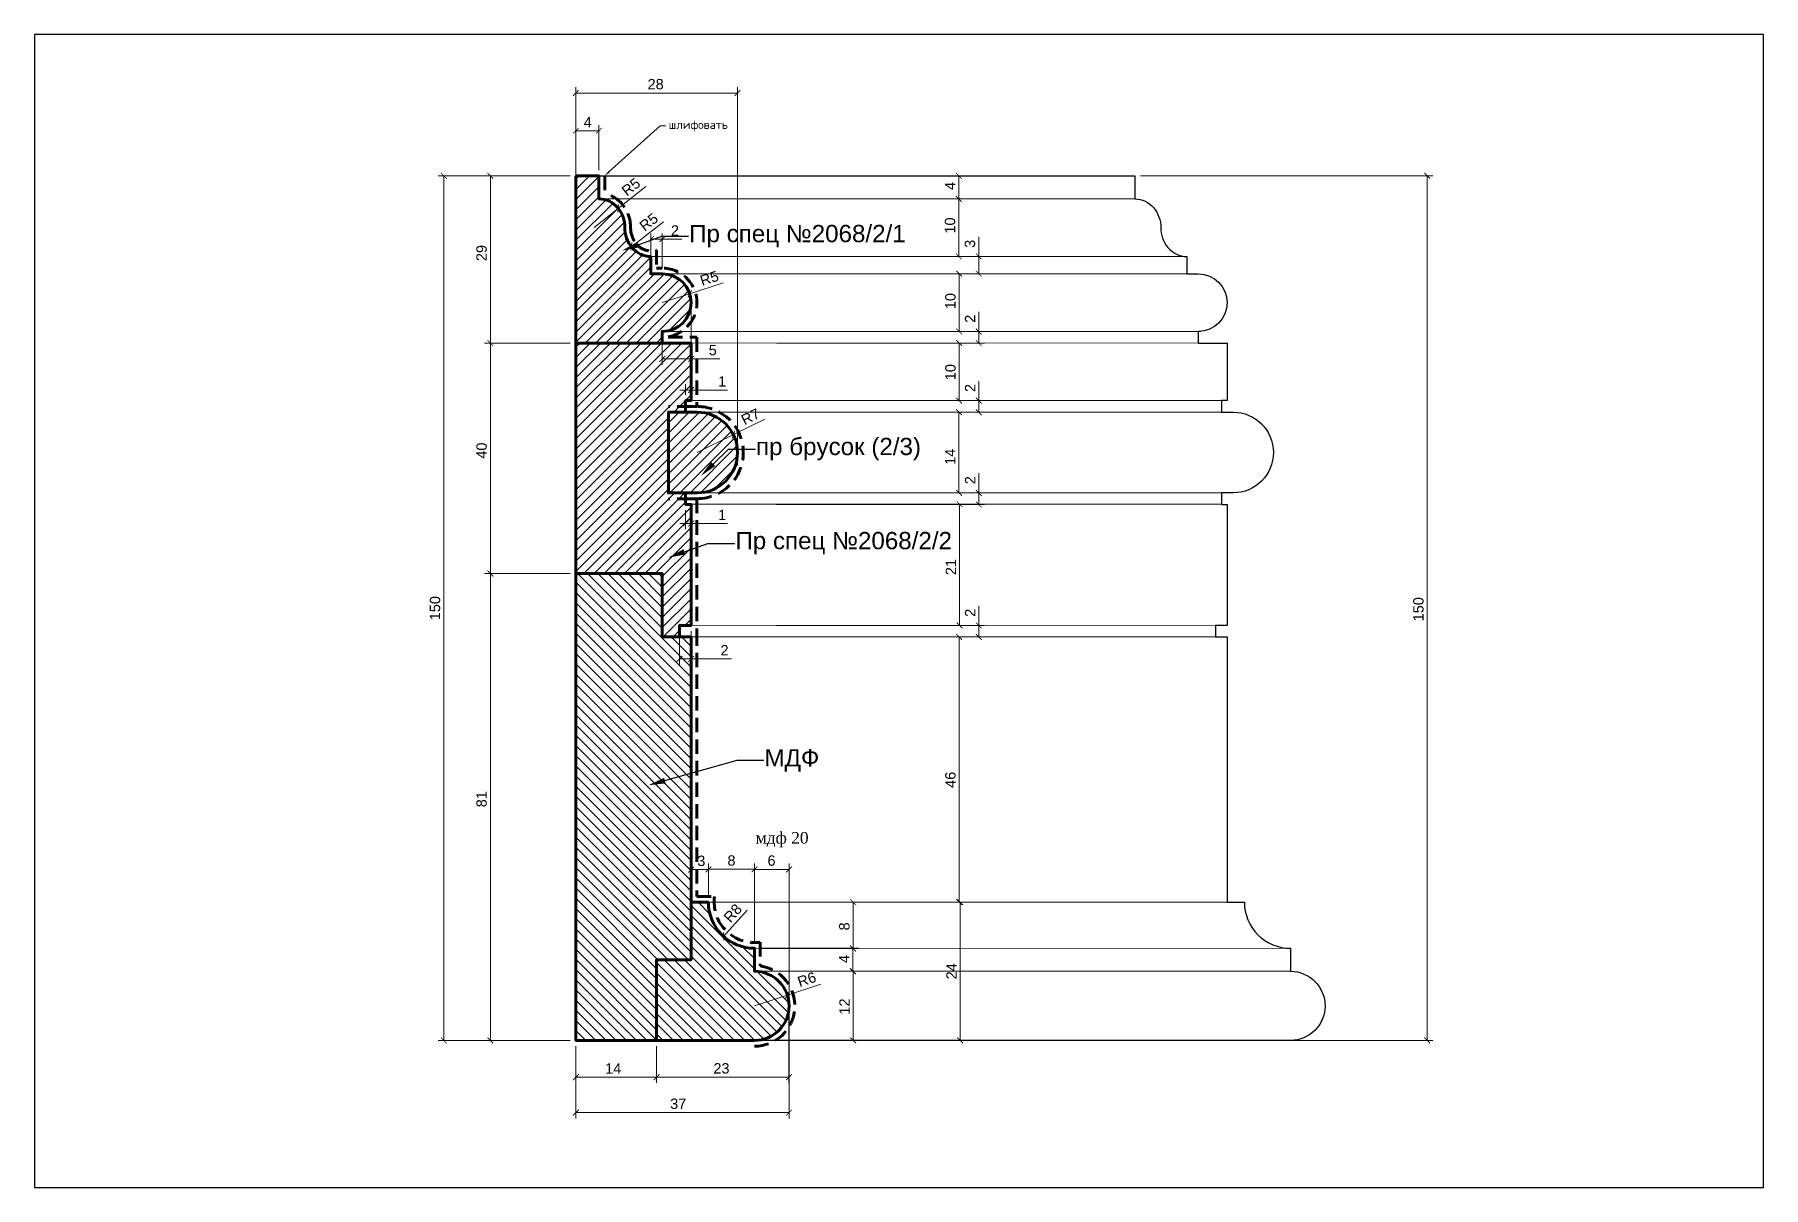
# Model space of a CAD drawing. Header units: inches. Extents: x 376 to 676, y 524 to 724.
import ezdxf
from ezdxf import colors
from ezdxf.entities.mleader import LeaderData, LeaderLine
from ezdxf.math import Vec2, Vec3

# ---------------------------------------------------------------- set-up
doc = ezdxf.new("R2010")
doc.units = ezdxf.units.IN
doc.header["$MEASUREMENT"] = 0
doc.linetypes.add('HIDDEN', pattern=[0.375, 0.25, -0.125])
doc.layers.add('Outside panel', color=7, linetype='Continuous', lineweight=18, true_color=0x7f5e57)
doc.layers.add('линия 50', color=1, linetype='Continuous', lineweight=140)
doc.layers.add('служебный слой РАЗМЕРЫ', color=7, linetype='Continuous', lineweight=9)
doc.layers.add('размеры в модели', color=7, linetype='Continuous')
doc.styles.add('ELECT', font='times.ttf')
doc.styles.get("Standard").update_dxf_attribs({"font": 'arial.ttf'})
doc.styles.add('ЕСКД профили текст', font='isocpeur.ttf')
doc.dimstyles.new('M_1', dxfattribs={"dimtxt": 1.8, "dimasz": 1, "dimexe": 1, "dimexo": 1, "dimgap": 0.6, "dimtad": 1, "dimdec": 0, "dimdsep": 46, "dimtxsty": 'Standard', "dimblk": 'ARCHTICK', "dimcen": -5, "dimclrd": 7, "dimclre": 7, "dimclrt": 7, "dimadec": 0, "dimazin": 0, "dimtfac": 1, "dimtdec": 0, "dimtmove": 0, "dimatfit": 3, "dimfxl": 1, "dimtolj": 1, "dimtzin": 0, "dimlwd": 5, "dimlwe": 5, "dimarcsym": 0})
pattern_1 = [(45, (-314001.0152, 91776.9264), (-0.8838834765, 0.8838834765), [])]

msp = doc.modelspace()

# ---------------------------------------------------------------- texts
at = {"color": 7, "ltscale": 1000, "insert": (500.86, 585.62), "char_height": 2, "attachment_point": 1, "style": 'ELECT'}
msp.add_mtext('мдф 20', dxfattribs=at)

# ---------------------------------------------------------------- blocks, each defined once
blk = doc.blocks.new('_ArchTick')
at = {"color": 0, "linetype": 'ByBlock', "const_width": 0.15}
blk.add_lwpolyline([(-0.5, -0.5), (0.5, 0.5)], dxfattribs=at)
blk = doc.blocks.new('*D41')
at = {"color": 7, "lineweight": 5, "ltscale": 1000, "transparency": 16777216}
for p, q in [((567.66, 699.48), (618.39, 699.48)), ((617.39, 699.48), (617.39, 549.48)), ((583.66, 549.48), (618.39, 549.48))]:
    blk.add_line(p, q, dxfattribs=at)
at = {"layer": 'Defpoints', "color": 0, "ltscale": 1000, "transparency": 16777216}
for p in [(566.66, 699.48), (582.66, 549.48), (617.39, 549.48)]:
    blk.add_point(p, dxfattribs=at)
at = {"color": 7, "lineweight": 5, "ltscale": 1000, "transparency": 16777216}
for p, rotation in [((617.39, 699.48), 90), ((617.39, 549.48), 270)]:
    blk.add_blockref('_ArchTick', p, dxfattribs=dict(at, rotation=rotation))
at = {"color": 7, "ltscale": 1000, "transparency": 16777216, "insert": (615.87, 624.27), "char_height": 1.8, "attachment_point": 5, "rotation": 90}
blk.add_mtext('\\A1;150', dxfattribs=at)
blk = doc.blocks.new('*D40')
at = {"layer": 'Defpoints', "color": 0, "ltscale": 1000, "transparency": 16777216}
for p in [(500.66, 561.46), (500.66, 549.48), (517.78, 549.48)]:
    blk.add_point(p, dxfattribs=at)
at = {"layer": 'размеры в модели', "color": 7, "lineweight": 5, "ltscale": 1000, "transparency": 16777216}
for p, q in [((501.66, 561.46), (518.78, 561.46)), ((517.78, 561.46), (517.78, 549.48)), ((501.66, 549.48), (518.78, 549.48))]:
    blk.add_line(p, q, dxfattribs=at)
for p, rotation in [((517.78, 561.46), 90), ((517.78, 549.48), 270)]:
    blk.add_blockref('_ArchTick', p, dxfattribs=dict(at, rotation=rotation))
at = {"layer": 'размеры в модели', "color": 7, "ltscale": 1000, "transparency": 16777216, "insert": (516.28, 555.34), "char_height": 1.8, "attachment_point": 5, "rotation": 90}
blk.add_mtext('\\A1;12', dxfattribs=at)
blk = doc.blocks.new('*D39')
at = {"layer": 'Defpoints', "color": 0, "ltscale": 1000, "transparency": 16777216}
for p in [(500.66, 565.46), (500.6, 561.46), (517.71, 561.46)]:
    blk.add_point(p, dxfattribs=at)
at = {"layer": 'размеры в модели', "color": 7, "lineweight": 5, "ltscale": 1000, "transparency": 16777216}
for p, q in [((501.66, 565.46), (518.71, 565.46)), ((517.71, 565.46), (517.71, 561.46)), ((501.6, 561.46), (518.71, 561.46))]:
    blk.add_line(p, q, dxfattribs=at)
for p, rotation in [((517.71, 565.46), 90), ((517.71, 561.46), 270)]:
    blk.add_blockref('_ArchTick', p, dxfattribs=dict(at, rotation=rotation))
at = {"layer": 'размеры в модели', "color": 7, "ltscale": 1000, "transparency": 16777216, "insert": (516.21, 563.6), "char_height": 1.8, "attachment_point": 5, "rotation": 90}
blk.add_mtext('\\A1;4', dxfattribs=at)
blk = doc.blocks.new('*D38')
at = {"layer": 'Defpoints', "color": 0, "ltscale": 1000, "transparency": 16777216}
for p in [(492.66, 573.46), (500.66, 565.41), (517.77, 565.41)]:
    blk.add_point(p, dxfattribs=at)
at = {"layer": 'размеры в модели', "color": 7, "lineweight": 5, "ltscale": 1000, "transparency": 16777216}
for p, q in [((493.66, 573.46), (518.77, 573.46)), ((517.77, 573.46), (517.77, 565.41)), ((501.66, 565.41), (518.77, 565.41))]:
    blk.add_line(p, q, dxfattribs=at)
for p, rotation in [((517.77, 573.46), 90), ((517.77, 565.41), 270)]:
    blk.add_blockref('_ArchTick', p, dxfattribs=dict(at, rotation=rotation))
at = {"layer": 'размеры в модели', "color": 7, "ltscale": 1000, "transparency": 16777216, "insert": (516.25, 569.25), "char_height": 1.8, "attachment_point": 5, "rotation": 90}
blk.add_mtext('\\A1;8', dxfattribs=at)
blk = doc.blocks.new('*D37')
at = {"layer": 'Defpoints', "color": 0, "ltscale": 1000, "transparency": 16777216}
for p in [(500.66, 555.46), (506.36, 557.34)]:
    blk.add_point(p, dxfattribs=at)
at = {"layer": 'размеры в модели', "color": 7, "lineweight": 5, "ltscale": 1000, "transparency": 16777216}
for p in [(512.16, 559.25), (500.66, 555.46)]:
    blk.add_line(p, (506.36, 557.34), dxfattribs=at)
at = {"layer": 'размеры в модели', "color": 7, "lineweight": 5, "ltscale": 1000, "transparency": 16777216, "rotation": 198.2446067852503}
blk.add_blockref('_ArchTick', (506.36, 557.34), dxfattribs=at)
at = {"layer": 'размеры в модели', "color": 7, "ltscale": 1000, "transparency": 16777216, "insert": (509.73, 560.05), "char_height": 1.8, "attachment_point": 5, "rotation": 18.2446}
blk.add_mtext('\\A1;R6', dxfattribs=at)
blk = doc.blocks.new('*D36')
at = {"layer": 'Defpoints', "color": 0, "ltscale": 1000, "transparency": 16777216}
for p in [(500.66, 573.46), (495.3, 567.52)]:
    blk.add_point(p, dxfattribs=at)
at = {"layer": 'размеры в модели', "color": 7, "lineweight": 5, "ltscale": 1000, "transparency": 16777216}
blk.add_line((499.39, 572.06), (495.3, 567.52), dxfattribs=at)
at = {"layer": 'размеры в модели', "color": 7, "lineweight": 5, "ltscale": 1000, "transparency": 16777216, "rotation": 227.940004130436}
blk.add_blockref('_ArchTick', (495.3, 567.52), dxfattribs=at)
at = {"layer": 'размеры в модели', "color": 7, "ltscale": 1000, "transparency": 16777216, "insert": (496.89, 571.55), "char_height": 1.8, "attachment_point": 5, "rotation": 47.94}
blk.add_mtext('\\A1;R8', dxfattribs=at)
blk = doc.blocks.new('*D35')
at = {"layer": 'Defpoints', "color": 0, "ltscale": 1000, "transparency": 16777216}
for p in [(506.66, 579.14), (500.66, 565.46), (506.66, 555.46)]:
    blk.add_point(p, dxfattribs=at)
at = {"layer": 'размеры в модели', "color": 7, "lineweight": 5, "ltscale": 1000, "transparency": 16777216}
for p, q in [((500.66, 566.46), (500.66, 580.14)), ((500.66, 579.14), (506.66, 579.14)), ((506.66, 556.46), (506.66, 580.14))]:
    blk.add_line(p, q, dxfattribs=at)
at = {"layer": 'размеры в модели', "color": 7, "lineweight": 5, "ltscale": 1000, "transparency": 16777216, "rotation": 180}
blk.add_blockref('_ArchTick', (500.66, 579.14), dxfattribs=at)
at = {"layer": 'размеры в модели', "color": 7, "lineweight": 5, "ltscale": 1000, "transparency": 16777216}
blk.add_blockref('_ArchTick', (506.66, 579.14), dxfattribs=at)
at = {"layer": 'размеры в модели', "color": 7, "ltscale": 1000, "transparency": 16777216, "insert": (503.61, 580.66), "char_height": 1.8, "attachment_point": 5}
blk.add_mtext('\\A1;6', dxfattribs=at)
blk = doc.blocks.new('*D34')
at = {"layer": 'Defpoints', "color": 0, "ltscale": 1000, "transparency": 16777216}
for p in [(500.66, 579.15), (492.66, 573.46), (500.66, 565.41)]:
    blk.add_point(p, dxfattribs=at)
at = {"layer": 'размеры в модели', "color": 7, "lineweight": 5, "ltscale": 1000, "transparency": 16777216}
for p, q in [((492.66, 574.46), (492.66, 580.15)), ((492.66, 579.15), (500.66, 579.15)), ((500.66, 566.41), (500.66, 580.15))]:
    blk.add_line(p, q, dxfattribs=at)
at = {"layer": 'размеры в модели', "color": 7, "lineweight": 5, "ltscale": 1000, "transparency": 16777216, "rotation": 180}
blk.add_blockref('_ArchTick', (492.66, 579.15), dxfattribs=at)
at = {"layer": 'размеры в модели', "color": 7, "lineweight": 5, "ltscale": 1000, "transparency": 16777216}
blk.add_blockref('_ArchTick', (500.66, 579.15), dxfattribs=at)
at = {"layer": 'размеры в модели', "color": 7, "ltscale": 1000, "transparency": 16777216, "insert": (496.66, 580.67), "char_height": 1.8, "attachment_point": 5}
blk.add_mtext('\\A1;8', dxfattribs=at)
blk = doc.blocks.new('*D33')
at = {"layer": 'Defpoints', "color": 0, "ltscale": 1000, "transparency": 16777216}
for p in [(492.66, 579.1), (489.66, 573.46), (492.66, 573.46)]:
    blk.add_point(p, dxfattribs=at)
at = {"layer": 'размеры в модели', "color": 7, "lineweight": 5, "ltscale": 1000, "transparency": 16777216}
for p, q in [((489.66, 574.46), (489.66, 580.1)), ((489.66, 579.1), (492.66, 579.1)), ((492.66, 574.46), (492.66, 580.1))]:
    blk.add_line(p, q, dxfattribs=at)
at = {"layer": 'размеры в модели', "color": 7, "lineweight": 5, "ltscale": 1000, "transparency": 16777216, "rotation": 180}
blk.add_blockref('_ArchTick', (489.66, 579.1), dxfattribs=at)
at = {"layer": 'размеры в модели', "color": 7, "lineweight": 5, "ltscale": 1000, "transparency": 16777216}
blk.add_blockref('_ArchTick', (492.66, 579.1), dxfattribs=at)
at = {"layer": 'размеры в модели', "color": 7, "ltscale": 1000, "transparency": 16777216, "insert": (491.43, 580.62), "char_height": 1.8, "attachment_point": 5}
blk.add_mtext('\\A1;3', dxfattribs=at)
blk = doc.blocks.new('*D32')
at = {"layer": 'Defpoints', "color": 0, "ltscale": 1000, "transparency": 16777216}
for p in [(469.66, 630.46), (454.82, 549.46), (469.66, 549.46)]:
    blk.add_point(p, dxfattribs=at)
at = {"layer": 'размеры в модели', "color": 7, "lineweight": 5, "ltscale": 1000, "transparency": 16777216}
for p, q in [((468.66, 630.46), (453.82, 630.46)), ((454.82, 630.46), (454.82, 549.46)), ((468.66, 549.46), (453.82, 549.46))]:
    blk.add_line(p, q, dxfattribs=at)
for p, rotation in [((454.82, 630.46), 90), ((454.82, 549.46), 270)]:
    blk.add_blockref('_ArchTick', p, dxfattribs=dict(at, rotation=rotation))
at = {"layer": 'размеры в модели', "color": 7, "ltscale": 1000, "transparency": 16777216, "insert": (453.3, 591.32), "char_height": 1.8, "attachment_point": 5, "rotation": 90}
blk.add_mtext('\\A1;81', dxfattribs=at)
blk = doc.blocks.new('*D31')
at = {"layer": 'Defpoints', "color": 0, "ltscale": 1000, "transparency": 16777216}
for p in [(469.66, 670.46), (454.82, 630.46), (469.66, 630.46)]:
    blk.add_point(p, dxfattribs=at)
at = {"layer": 'размеры в модели', "color": 7, "lineweight": 5, "ltscale": 1000, "transparency": 16777216}
for p, q in [((468.66, 670.46), (453.82, 670.46)), ((454.82, 670.46), (454.82, 630.46)), ((468.66, 630.46), (453.82, 630.46))]:
    blk.add_line(p, q, dxfattribs=at)
for p, rotation in [((454.82, 670.46), 90), ((454.82, 630.46), 270)]:
    blk.add_blockref('_ArchTick', p, dxfattribs=dict(at, rotation=rotation))
at = {"layer": 'размеры в модели', "color": 7, "ltscale": 1000, "transparency": 16777216, "insert": (453.3, 651.79), "char_height": 1.8, "attachment_point": 5, "rotation": 90}
blk.add_mtext('\\A1;40', dxfattribs=at)
blk = doc.blocks.new('*D30')
at = {"layer": 'Defpoints', "color": 0, "ltscale": 1000, "transparency": 16777216}
for p in [(469.66, 699.46), (454.82, 670.46), (469.66, 670.46)]:
    blk.add_point(p, dxfattribs=at)
at = {"layer": 'размеры в модели', "color": 7, "lineweight": 5, "ltscale": 1000, "transparency": 16777216}
for p, q in [((468.66, 699.46), (453.82, 699.46)), ((454.82, 699.46), (454.82, 670.46)), ((468.66, 670.46), (453.82, 670.46))]:
    blk.add_line(p, q, dxfattribs=at)
for p, rotation in [((454.82, 699.46), 90), ((454.82, 670.46), 270)]:
    blk.add_blockref('_ArchTick', p, dxfattribs=dict(at, rotation=rotation))
at = {"layer": 'размеры в модели', "color": 7, "ltscale": 1000, "transparency": 16777216, "insert": (453.3, 686.06), "char_height": 1.8, "attachment_point": 5, "rotation": 90}
blk.add_mtext('\\A1;29', dxfattribs=at)
blk = doc.blocks.new('*D29')
at = {"layer": 'Defpoints', "color": 0, "ltscale": 1000, "transparency": 16777216}
for p in [(446.74, 699.46), (469.66, 699.46), (469.66, 549.46)]:
    blk.add_point(p, dxfattribs=at)
at = {"layer": 'размеры в модели', "color": 7, "lineweight": 5, "ltscale": 1000, "transparency": 16777216}
for p, q in [((468.66, 699.46), (445.74, 699.46)), ((446.74, 549.46), (446.74, 699.46)), ((468.66, 549.46), (445.74, 549.46))]:
    blk.add_line(p, q, dxfattribs=at)
for p, rotation in [((446.74, 699.46), 90), ((446.74, 549.46), 270)]:
    blk.add_blockref('_ArchTick', p, dxfattribs=dict(at, rotation=rotation))
at = {"layer": 'размеры в модели', "color": 7, "ltscale": 1000, "transparency": 16777216, "insert": (445.22, 624.46), "char_height": 1.8, "attachment_point": 5, "rotation": 90}
blk.add_mtext('\\A1;150', dxfattribs=at)
blk = doc.blocks.new('*D28')
at = {"layer": 'Defpoints', "color": 0, "ltscale": 1000, "transparency": 16777216}
for p in [(483.48, 690.43), (479.29, 687.16)]:
    blk.add_point(p, dxfattribs=at)
at = {"layer": 'размеры в модели', "color": 7, "lineweight": 5, "ltscale": 1000, "transparency": 16777216}
blk.add_line((484.86, 691.51), (479.29, 687.16), dxfattribs=at)
at = {"layer": 'размеры в модели', "color": 7, "lineweight": 5, "ltscale": 1000, "transparency": 16777216, "rotation": 217.9618889464225}
blk.add_blockref('_ArchTick', (479.29, 687.16), dxfattribs=at)
at = {"layer": 'размеры в модели', "color": 7, "ltscale": 1000, "transparency": 16777216, "insert": (482.31, 691.44), "char_height": 1.8, "attachment_point": 5, "rotation": 37.9619}
blk.add_mtext('\\A1;R5', dxfattribs=at)
blk = doc.blocks.new('*D27')
at = {"layer": 'Defpoints', "color": 0, "ltscale": 1000, "transparency": 16777216}
for p in [(477, 693.81), (472.85, 690.5)]:
    blk.add_point(p, dxfattribs=at)
at = {"layer": 'размеры в модели', "color": 7, "lineweight": 5, "ltscale": 1000, "transparency": 16777216}
for p in [(481.78, 697.63), (472.85, 690.5)]:
    blk.add_line(p, (477, 693.81), dxfattribs=at)
at = {"layer": 'размеры в модели', "color": 7, "lineweight": 5, "ltscale": 1000, "transparency": 16777216, "rotation": 218.626847684397}
blk.add_blockref('_ArchTick', (477, 693.81), dxfattribs=at)
at = {"layer": 'размеры в модели', "color": 7, "ltscale": 1000, "transparency": 16777216, "insert": (479.22, 697.53), "char_height": 1.8, "attachment_point": 5, "rotation": 38.6268}
blk.add_mtext('\\A1;R5', dxfattribs=at)
blk = doc.blocks.new('*D26')
at = {"layer": 'Defpoints', "color": 0, "ltscale": 1000, "transparency": 16777216}
for p in [(497.71, 713.83), (469.66, 696.22), (497.71, 648.22)]:
    blk.add_point(p, dxfattribs=at)
at = {"layer": 'размеры в модели', "color": 7, "lineweight": 5, "ltscale": 1000, "transparency": 16777216}
for p, q in [((469.66, 697.22), (469.66, 714.83)), ((497.71, 649.22), (497.71, 714.83)), ((469.66, 713.83), (497.71, 713.83))]:
    blk.add_line(p, q, dxfattribs=at)
at = {"layer": 'размеры в модели', "color": 7, "lineweight": 5, "ltscale": 1000, "transparency": 16777216, "rotation": 180}
blk.add_blockref('_ArchTick', (469.66, 713.83), dxfattribs=at)
at = {"layer": 'размеры в модели', "color": 7, "lineweight": 5, "ltscale": 1000, "transparency": 16777216}
blk.add_blockref('_ArchTick', (497.71, 713.83), dxfattribs=at)
at = {"layer": 'размеры в модели', "color": 7, "ltscale": 1000, "transparency": 16777216, "insert": (483.5, 715.35), "char_height": 1.8, "attachment_point": 5}
blk.add_mtext('\\A1;28', dxfattribs=at)
blk = doc.blocks.new('*D25')
at = {"layer": 'Defpoints', "color": 0, "ltscale": 1000, "transparency": 16777216}
for p in [(473.66, 707.28), (469.66, 699.48), (473.66, 699.46)]:
    blk.add_point(p, dxfattribs=at)
at = {"layer": 'размеры в модели', "color": 7, "lineweight": 5, "ltscale": 1000, "transparency": 16777216}
for p, q in [((469.66, 700.48), (469.66, 708.28)), ((473.66, 700.46), (473.66, 708.28)), ((469.66, 707.28), (473.66, 707.28))]:
    blk.add_line(p, q, dxfattribs=at)
at = {"layer": 'размеры в модели', "color": 7, "lineweight": 5, "ltscale": 1000, "transparency": 16777216, "rotation": 180}
blk.add_blockref('_ArchTick', (469.66, 707.28), dxfattribs=at)
at = {"layer": 'размеры в модели', "color": 7, "lineweight": 5, "ltscale": 1000, "transparency": 16777216}
blk.add_blockref('_ArchTick', (473.66, 707.28), dxfattribs=at)
at = {"layer": 'размеры в модели', "color": 7, "ltscale": 1000, "transparency": 16777216, "insert": (471.72, 708.78), "char_height": 1.8, "attachment_point": 5}
blk.add_mtext('\\A1;4', dxfattribs=at)
blk = doc.blocks.new('*D24')
at = {"layer": 'Defpoints', "color": 0, "ltscale": 1000, "transparency": 16777216}
for p in [(487.66, 621.46), (489.66, 621.46), (489.66, 615.66)]:
    blk.add_point(p, dxfattribs=at)
at = {"layer": 'размеры в модели', "color": 7, "lineweight": 5, "ltscale": 1000, "transparency": 16777216}
for p, q in [((487.66, 620.46), (487.66, 614.66)), ((489.66, 620.46), (489.66, 614.66)), ((487.66, 615.66), (489.66, 615.66)), ((489.66, 615.66), (496.65, 615.66))]:
    blk.add_line(p, q, dxfattribs=at)
at = {"layer": 'размеры в модели', "color": 7, "lineweight": 5, "ltscale": 1000, "transparency": 16777216, "rotation": 180}
blk.add_blockref('_ArchTick', (487.66, 615.66), dxfattribs=at)
at = {"layer": 'размеры в модели', "color": 7, "lineweight": 5, "ltscale": 1000, "transparency": 16777216}
blk.add_blockref('_ArchTick', (489.66, 615.66), dxfattribs=at)
at = {"layer": 'размеры в модели', "color": 7, "ltscale": 1000, "transparency": 16777216, "insert": (495.45, 617.16), "char_height": 1.8, "attachment_point": 5}
blk.add_mtext('\\A1;2', dxfattribs=at)
blk = doc.blocks.new('*D23')
at = {"layer": 'Defpoints', "color": 0, "ltscale": 1000, "transparency": 16777216}
for p in [(488.71, 642.46), (489.66, 642.46), (489.66, 639.14)]:
    blk.add_point(p, dxfattribs=at)
at = {"layer": 'размеры в модели', "color": 7, "lineweight": 5, "ltscale": 1000, "transparency": 16777216}
for p, q in [((488.71, 639.14), (487.71, 639.14)), ((488.71, 641.46), (488.71, 638.14)), ((488.71, 639.14), (489.66, 639.14)), ((489.66, 641.46), (489.66, 638.14)), ((489.66, 639.14), (495.98, 639.14))]:
    blk.add_line(p, q, dxfattribs=at)
blk.add_blockref('_ArchTick', (488.71, 639.14), dxfattribs=at)
at = {"layer": 'размеры в модели', "color": 7, "lineweight": 5, "ltscale": 1000, "transparency": 16777216, "rotation": 180}
blk.add_blockref('_ArchTick', (489.66, 639.14), dxfattribs=at)
at = {"layer": 'размеры в модели', "color": 7, "ltscale": 1000, "transparency": 16777216, "insert": (495.04, 640.64), "char_height": 1.8, "attachment_point": 5}
blk.add_mtext('\\A1;1', dxfattribs=at)
blk = doc.blocks.new('*D22')
at = {"layer": 'Defpoints', "color": 0, "ltscale": 1000, "transparency": 16777216}
for p in [(488.71, 660.46), (489.66, 662.3), (489.66, 660.46)]:
    blk.add_point(p, dxfattribs=at)
at = {"layer": 'размеры в модели', "color": 7, "lineweight": 5, "ltscale": 1000, "transparency": 16777216}
for p, q in [((488.71, 661.46), (488.71, 663.3)), ((489.66, 661.46), (489.66, 663.3)), ((488.71, 662.3), (487.71, 662.3)), ((488.71, 662.3), (489.66, 662.3)), ((489.66, 662.3), (495.98, 662.3))]:
    blk.add_line(p, q, dxfattribs=at)
blk.add_blockref('_ArchTick', (488.71, 662.3), dxfattribs=at)
at = {"layer": 'размеры в модели', "color": 7, "lineweight": 5, "ltscale": 1000, "transparency": 16777216, "rotation": 180}
blk.add_blockref('_ArchTick', (489.66, 662.3), dxfattribs=at)
at = {"layer": 'размеры в модели', "color": 7, "ltscale": 1000, "transparency": 16777216, "insert": (495.05, 663.8), "char_height": 1.8, "attachment_point": 5}
blk.add_mtext('\\A1;1', dxfattribs=at)
blk = doc.blocks.new('*D21')
at = {"layer": 'Defpoints', "color": 0, "ltscale": 1000, "transparency": 16777216}
for p in [(489.65, 677.8), (484.66, 672.46), (489.65, 667.7)]:
    blk.add_point(p, dxfattribs=at)
at = {"layer": 'размеры в модели', "color": 7, "lineweight": 5, "ltscale": 1000, "transparency": 16777216}
for p, q in [((489.65, 676.8), (489.65, 666.7)), ((484.66, 671.46), (484.66, 666.7)), ((484.66, 667.7), (489.65, 667.7)), ((489.65, 667.7), (494.62, 667.7))]:
    blk.add_line(p, q, dxfattribs=at)
at = {"layer": 'размеры в модели', "color": 7, "lineweight": 5, "ltscale": 1000, "transparency": 16777216, "rotation": 180}
blk.add_blockref('_ArchTick', (484.66, 667.7), dxfattribs=at)
at = {"layer": 'размеры в модели', "color": 7, "lineweight": 5, "ltscale": 1000, "transparency": 16777216}
blk.add_blockref('_ArchTick', (489.65, 667.7), dxfattribs=at)
at = {"layer": 'размеры в модели', "color": 7, "ltscale": 1000, "transparency": 16777216, "insert": (493.42, 669.22), "char_height": 1.8, "attachment_point": 5}
blk.add_mtext('\\A1;5', dxfattribs=at)
blk = doc.blocks.new('*D20')
at = {"layer": 'Defpoints', "color": 0, "ltscale": 1000, "transparency": 16777216}
for p in [(484.66, 688.47), (482.66, 682.48), (484.66, 682.46)]:
    blk.add_point(p, dxfattribs=at)
at = {"layer": 'размеры в модели', "color": 7, "lineweight": 5, "ltscale": 1000, "transparency": 16777216}
for p, q in [((482.66, 683.48), (482.66, 689.47)), ((482.66, 688.47), (484.66, 688.47)), ((484.66, 683.46), (484.66, 689.47)), ((484.66, 688.47), (488.05, 688.47))]:
    blk.add_line(p, q, dxfattribs=at)
at = {"layer": 'размеры в модели', "color": 7, "lineweight": 5, "ltscale": 1000, "transparency": 16777216, "rotation": 180}
blk.add_blockref('_ArchTick', (482.66, 688.47), dxfattribs=at)
at = {"layer": 'размеры в модели', "color": 7, "lineweight": 5, "ltscale": 1000, "transparency": 16777216}
blk.add_blockref('_ArchTick', (484.66, 688.47), dxfattribs=at)
at = {"layer": 'размеры в модели', "color": 7, "ltscale": 1000, "transparency": 16777216, "insert": (486.86, 689.98), "char_height": 1.8, "attachment_point": 5}
blk.add_mtext('\\A1;2', dxfattribs=at)
blk = doc.blocks.new('*D19')
at = {"color": 7, "lineweight": 5, "ltscale": 1000, "transparency": 16777216}
for p, q in [((488.49, 699.46), (537.12, 699.46)), ((536.12, 695.46), (536.12, 699.46)), ((488.49, 695.46), (537.12, 695.46))]:
    blk.add_line(p, q, dxfattribs=at)
at = {"layer": 'Defpoints', "color": 0, "ltscale": 1000, "transparency": 16777216}
for p in [(487.49, 699.46), (536.12, 699.46), (487.49, 695.46)]:
    blk.add_point(p, dxfattribs=at)
at = {"color": 7, "lineweight": 5, "ltscale": 1000, "transparency": 16777216}
for p, rotation in [((536.12, 699.46), 90), ((536.12, 695.46), 270)]:
    blk.add_blockref('_ArchTick', p, dxfattribs=dict(at, rotation=rotation))
at = {"color": 7, "ltscale": 1000, "transparency": 16777216, "insert": (534.62, 697.71), "char_height": 1.8, "attachment_point": 5, "rotation": 90}
blk.add_mtext('\\A1;4', dxfattribs=at)
blk = doc.blocks.new('*D18')
at = {"color": 7, "lineweight": 5, "ltscale": 1000, "transparency": 16777216}
for p, q in [((488.49, 695.46), (537.1, 695.46)), ((536.1, 685.48), (536.1, 695.46)), ((497.49, 685.48), (537.1, 685.48))]:
    blk.add_line(p, q, dxfattribs=at)
at = {"layer": 'Defpoints', "color": 0, "ltscale": 1000, "transparency": 16777216}
for p in [(487.49, 695.46), (536.1, 695.46), (496.49, 685.48)]:
    blk.add_point(p, dxfattribs=at)
at = {"color": 7, "lineweight": 5, "ltscale": 1000, "transparency": 16777216}
for p, rotation in [((536.1, 695.46), 90), ((536.1, 685.48), 270)]:
    blk.add_blockref('_ArchTick', p, dxfattribs=dict(at, rotation=rotation))
at = {"color": 7, "ltscale": 1000, "transparency": 16777216, "insert": (534.59, 690.84), "char_height": 1.8, "attachment_point": 5, "rotation": 90}
blk.add_mtext('\\A1;10', dxfattribs=at)
blk = doc.blocks.new('*D17')
at = {"color": 7, "lineweight": 5, "ltscale": 1000, "transparency": 16777216}
for p, q in [((499.49, 682.48), (537.17, 682.48)), ((536.17, 672.46), (536.17, 682.48)), ((499.49, 672.46), (537.17, 672.46))]:
    blk.add_line(p, q, dxfattribs=at)
at = {"layer": 'Defpoints', "color": 0, "ltscale": 1000, "transparency": 16777216}
for p in [(498.49, 682.48), (536.17, 682.48), (498.49, 672.46)]:
    blk.add_point(p, dxfattribs=at)
at = {"color": 7, "lineweight": 5, "ltscale": 1000, "transparency": 16777216}
for p, rotation in [((536.17, 682.48), 90), ((536.17, 672.46), 270)]:
    blk.add_blockref('_ArchTick', p, dxfattribs=dict(at, rotation=rotation))
at = {"color": 7, "ltscale": 1000, "transparency": 16777216, "insert": (534.65, 677.73), "char_height": 1.8, "attachment_point": 5, "rotation": 90}
blk.add_mtext('\\A1;10', dxfattribs=at)
blk = doc.blocks.new('*D16')
at = {"color": 7, "lineweight": 5, "ltscale": 1000, "transparency": 16777216}
for p, q in [((504.49, 670.46), (537.17, 670.46)), ((536.17, 660.46), (536.17, 670.46)), ((504.49, 660.46), (537.17, 660.46))]:
    blk.add_line(p, q, dxfattribs=at)
at = {"layer": 'Defpoints', "color": 0, "ltscale": 1000, "transparency": 16777216}
for p in [(503.49, 670.46), (536.17, 670.46), (503.49, 660.46)]:
    blk.add_point(p, dxfattribs=at)
at = {"color": 7, "lineweight": 5, "ltscale": 1000, "transparency": 16777216}
for p, rotation in [((536.17, 670.46), 90), ((536.17, 660.46), 270)]:
    blk.add_blockref('_ArchTick', p, dxfattribs=dict(at, rotation=rotation))
at = {"color": 7, "ltscale": 1000, "transparency": 16777216, "insert": (534.66, 665.4), "char_height": 1.8, "attachment_point": 5, "rotation": 90}
blk.add_mtext('\\A1;10', dxfattribs=at)
blk = doc.blocks.new('*D15')
at = {"color": 7, "lineweight": 5, "ltscale": 1000, "transparency": 16777216}
for p, q in [((539.57, 685.48), (539.57, 688.86)), ((504.49, 685.48), (540.57, 685.48)), ((539.57, 682.48), (539.57, 685.48)), ((504.49, 682.48), (540.57, 682.48))]:
    blk.add_line(p, q, dxfattribs=at)
at = {"layer": 'Defpoints', "color": 0, "ltscale": 1000, "transparency": 16777216}
for p in [(503.49, 685.48), (503.49, 682.48), (539.57, 682.48)]:
    blk.add_point(p, dxfattribs=at)
at = {"color": 7, "lineweight": 5, "ltscale": 1000, "transparency": 16777216}
for p, rotation in [((539.57, 685.48), 90), ((539.57, 682.48), 270)]:
    blk.add_blockref('_ArchTick', p, dxfattribs=dict(at, rotation=rotation))
at = {"color": 7, "ltscale": 1000, "transparency": 16777216, "insert": (538.05, 687.67), "char_height": 1.8, "attachment_point": 5, "rotation": 90}
blk.add_mtext('\\A1;3', dxfattribs=at)
blk = doc.blocks.new('*D14')
at = {"color": 7, "lineweight": 5, "ltscale": 1000, "transparency": 16777216}
for p, q in [((539.56, 672.46), (539.56, 675.85)), ((504.48, 672.46), (540.56, 672.46)), ((539.56, 670.46), (539.56, 672.46)), ((504.48, 670.46), (540.56, 670.46))]:
    blk.add_line(p, q, dxfattribs=at)
at = {"layer": 'Defpoints', "color": 0, "ltscale": 1000, "transparency": 16777216}
for p in [(503.48, 672.46), (503.48, 670.46), (539.56, 670.46)]:
    blk.add_point(p, dxfattribs=at)
at = {"color": 7, "lineweight": 5, "ltscale": 1000, "transparency": 16777216}
for p, rotation in [((539.56, 672.46), 90), ((539.56, 670.46), 270)]:
    blk.add_blockref('_ArchTick', p, dxfattribs=dict(at, rotation=rotation))
at = {"color": 7, "ltscale": 1000, "transparency": 16777216, "insert": (538.06, 674.66), "char_height": 1.8, "attachment_point": 5, "rotation": 90}
blk.add_mtext('\\A1;2', dxfattribs=at)
blk = doc.blocks.new('*D13')
at = {"color": 7, "lineweight": 5, "ltscale": 1000, "transparency": 16777216}
for p, q in [((539.57, 660.46), (539.57, 663.85)), ((504.49, 660.46), (540.57, 660.46)), ((539.57, 658.46), (539.57, 660.46)), ((504.49, 658.46), (540.57, 658.46))]:
    blk.add_line(p, q, dxfattribs=at)
at = {"layer": 'Defpoints', "color": 0, "ltscale": 1000, "transparency": 16777216}
for p in [(503.49, 660.46), (503.49, 658.46), (539.57, 658.46)]:
    blk.add_point(p, dxfattribs=at)
at = {"color": 7, "lineweight": 5, "ltscale": 1000, "transparency": 16777216}
for p, rotation in [((539.57, 660.46), 90), ((539.57, 658.46), 270)]:
    blk.add_blockref('_ArchTick', p, dxfattribs=dict(at, rotation=rotation))
at = {"color": 7, "ltscale": 1000, "transparency": 16777216, "insert": (538.07, 662.66), "char_height": 1.8, "attachment_point": 5, "rotation": 90}
blk.add_mtext('\\A1;2', dxfattribs=at)
blk = doc.blocks.new('*D12')
at = {"color": 7, "lineweight": 5, "ltscale": 1000, "transparency": 16777216}
for p, q in [((539.57, 644.46), (539.57, 647.85)), ((504.49, 644.46), (540.57, 644.46)), ((504.49, 642.46), (540.57, 642.46)), ((539.57, 642.46), (539.57, 644.46))]:
    blk.add_line(p, q, dxfattribs=at)
at = {"layer": 'Defpoints', "color": 0, "ltscale": 1000, "transparency": 16777216}
for p in [(503.49, 644.46), (503.49, 642.46), (539.57, 642.46)]:
    blk.add_point(p, dxfattribs=at)
at = {"color": 7, "lineweight": 5, "ltscale": 1000, "transparency": 16777216}
for p, rotation in [((539.57, 644.46), 90), ((539.57, 642.46), 270)]:
    blk.add_blockref('_ArchTick', p, dxfattribs=dict(at, rotation=rotation))
at = {"color": 7, "ltscale": 1000, "transparency": 16777216, "insert": (538.07, 646.66), "char_height": 1.8, "attachment_point": 5, "rotation": 90}
blk.add_mtext('\\A1;2', dxfattribs=at)
blk = doc.blocks.new('*D11')
at = {"layer": 'Defpoints', "color": 0, "ltscale": 1000, "transparency": 16777216}
for p in [(489.42, 679), (484.66, 677.46)]:
    blk.add_point(p, dxfattribs=at)
at = {"layer": 'размеры в модели', "color": 7, "lineweight": 5, "ltscale": 1000, "transparency": 16777216}
for p in [(484.66, 677.46), (495.24, 680.87)]:
    blk.add_line(p, (489.42, 679), dxfattribs=at)
at = {"layer": 'размеры в модели', "color": 7, "lineweight": 5, "ltscale": 1000, "transparency": 16777216, "rotation": 197.8683448910945}
blk.add_blockref('_ArchTick', (489.42, 679), dxfattribs=at)
at = {"layer": 'размеры в модели', "color": 7, "ltscale": 1000, "transparency": 16777216, "insert": (492.82, 681.68), "char_height": 1.8, "attachment_point": 5, "rotation": 17.8683}
blk.add_mtext('\\A1;R5', dxfattribs=at)
blk = doc.blocks.new('*D10')
at = {"layer": 'Defpoints', "color": 0, "ltscale": 1000, "transparency": 16777216}
for p in [(496.99, 654.56), (490.71, 651.46)]:
    blk.add_point(p, dxfattribs=at)
at = {"layer": 'размеры в модели', "color": 7, "lineweight": 5, "ltscale": 1000, "transparency": 16777216}
for p in [(502.46, 657.26), (490.71, 651.46)]:
    blk.add_line(p, (496.99, 654.56), dxfattribs=at)
at = {"layer": 'размеры в модели', "color": 7, "lineweight": 5, "ltscale": 1000, "transparency": 16777216, "rotation": 206.2521219031796}
blk.add_blockref('_ArchTick', (496.99, 654.56), dxfattribs=at)
at = {"layer": 'размеры в модели', "color": 7, "ltscale": 1000, "transparency": 16777216, "insert": (499.96, 657.69), "char_height": 1.8, "attachment_point": 5, "rotation": 26.2521}
blk.add_mtext('\\A1;R7', dxfattribs=at)
blk = doc.blocks.new('*D9')
at = {"color": 7, "lineweight": 5, "ltscale": 1000, "transparency": 16777216}
for p, q in [((500.54, 658.46), (537.13, 658.46)), ((536.13, 644.46), (536.13, 658.46)), ((500.54, 644.46), (537.13, 644.46))]:
    blk.add_line(p, q, dxfattribs=at)
at = {"layer": 'Defpoints', "color": 0, "ltscale": 1000, "transparency": 16777216}
for p in [(499.54, 658.46), (536.13, 658.46), (499.54, 644.46)]:
    blk.add_point(p, dxfattribs=at)
at = {"color": 7, "lineweight": 5, "ltscale": 1000, "transparency": 16777216}
for p, rotation in [((536.13, 658.46), 90), ((536.13, 644.46), 270)]:
    blk.add_blockref('_ArchTick', p, dxfattribs=dict(at, rotation=rotation))
at = {"color": 7, "ltscale": 1000, "transparency": 16777216, "insert": (534.62, 650.72), "char_height": 1.8, "attachment_point": 5, "rotation": 90}
blk.add_mtext('\\A1;14', dxfattribs=at)
blk = doc.blocks.new('*D8')
at = {"color": 7, "lineweight": 5, "ltscale": 1000, "transparency": 16777216}
for p, q in [((504.49, 642.48), (537.24, 642.48)), ((536.24, 621.46), (536.24, 642.48)), ((504.49, 621.46), (537.24, 621.46))]:
    blk.add_line(p, q, dxfattribs=at)
at = {"layer": 'Defpoints', "color": 0, "ltscale": 1000, "transparency": 16777216}
for p in [(503.49, 642.48), (536.24, 642.48), (503.49, 621.46)]:
    blk.add_point(p, dxfattribs=at)
at = {"color": 7, "lineweight": 5, "ltscale": 1000, "transparency": 16777216}
for p, rotation in [((536.24, 642.48), 90), ((536.24, 621.46), 270)]:
    blk.add_blockref('_ArchTick', p, dxfattribs=dict(at, rotation=rotation))
at = {"color": 7, "ltscale": 1000, "transparency": 16777216, "insert": (534.73, 631.59), "char_height": 1.8, "attachment_point": 5, "rotation": 90}
blk.add_mtext('\\A1;21', dxfattribs=at)
blk = doc.blocks.new('*D7')
at = {"color": 7, "lineweight": 5, "ltscale": 1000, "transparency": 16777216}
for p, q in [((539.57, 621.46), (539.57, 624.85)), ((504.49, 621.46), (540.57, 621.46)), ((539.57, 619.46), (539.57, 621.46)), ((504.49, 619.46), (540.57, 619.46))]:
    blk.add_line(p, q, dxfattribs=at)
at = {"layer": 'Defpoints', "color": 0, "ltscale": 1000, "transparency": 16777216}
for p in [(503.49, 621.46), (503.49, 619.46), (539.57, 619.46)]:
    blk.add_point(p, dxfattribs=at)
at = {"color": 7, "lineweight": 5, "ltscale": 1000, "transparency": 16777216}
for p, rotation in [((539.57, 621.46), 90), ((539.57, 619.46), 270)]:
    blk.add_blockref('_ArchTick', p, dxfattribs=dict(at, rotation=rotation))
at = {"color": 7, "ltscale": 1000, "transparency": 16777216, "insert": (538.07, 623.66), "char_height": 1.8, "attachment_point": 5, "rotation": 90}
blk.add_mtext('\\A1;2', dxfattribs=at)
blk = doc.blocks.new('*D6')
at = {"color": 7, "lineweight": 5, "ltscale": 1000, "transparency": 16777216}
for p, q in [((504.49, 619.46), (537.18, 619.46)), ((536.18, 573.46), (536.18, 619.46)), ((504.49, 573.46), (537.18, 573.46))]:
    blk.add_line(p, q, dxfattribs=at)
at = {"layer": 'Defpoints', "color": 0, "ltscale": 1000, "transparency": 16777216}
for p in [(503.49, 619.46), (536.18, 619.46), (503.49, 573.46)]:
    blk.add_point(p, dxfattribs=at)
at = {"color": 7, "lineweight": 5, "ltscale": 1000, "transparency": 16777216}
for p, rotation in [((536.18, 619.46), 90), ((536.18, 573.46), 270)]:
    blk.add_blockref('_ArchTick', p, dxfattribs=dict(at, rotation=rotation))
at = {"color": 7, "ltscale": 1000, "transparency": 16777216, "insert": (534.66, 594.68), "char_height": 1.8, "attachment_point": 5, "rotation": 90}
blk.add_mtext('\\A1;46', dxfattribs=at)
blk = doc.blocks.new('*D5')
at = {"color": 7, "lineweight": 5, "ltscale": 1000, "transparency": 16777216}
for p, q in [((504.49, 573.46), (537.34, 573.46)), ((536.34, 573.46), (536.34, 549.48)), ((498.49, 549.48), (537.34, 549.48))]:
    blk.add_line(p, q, dxfattribs=at)
at = {"layer": 'Defpoints', "color": 0, "ltscale": 1000, "transparency": 16777216}
for p in [(503.49, 573.46), (497.49, 549.48), (536.34, 549.48)]:
    blk.add_point(p, dxfattribs=at)
at = {"color": 7, "lineweight": 5, "ltscale": 1000, "transparency": 16777216}
for p, rotation in [((536.34, 573.46), 90), ((536.34, 549.48), 270)]:
    blk.add_blockref('_ArchTick', p, dxfattribs=dict(at, rotation=rotation))
at = {"color": 7, "ltscale": 1000, "transparency": 16777216, "insert": (534.84, 561.46), "char_height": 1.8, "attachment_point": 5, "rotation": 90}
blk.add_mtext('\\A1;24', dxfattribs=at)
blk = doc.blocks.new('*D4')
at = {"layer": 'Defpoints', "color": 0, "ltscale": 1000, "transparency": 16777216}
for p in [(506.64, 555.92), (483.66, 549.46), (506.64, 543.09)]:
    blk.add_point(p, dxfattribs=at)
at = {"layer": 'размеры в модели', "color": 7, "lineweight": 5, "ltscale": 1000, "transparency": 16777216}
for p, q in [((506.64, 554.92), (506.64, 542.09)), ((483.66, 548.46), (483.66, 542.09)), ((483.66, 543.09), (506.64, 543.09))]:
    blk.add_line(p, q, dxfattribs=at)
at = {"layer": 'размеры в модели', "color": 7, "lineweight": 5, "ltscale": 1000, "transparency": 16777216, "rotation": 180}
blk.add_blockref('_ArchTick', (483.66, 543.09), dxfattribs=at)
at = {"layer": 'размеры в модели', "color": 7, "lineweight": 5, "ltscale": 1000, "transparency": 16777216}
blk.add_blockref('_ArchTick', (506.64, 543.09), dxfattribs=at)
at = {"layer": 'размеры в модели', "color": 7, "ltscale": 1000, "transparency": 16777216, "insert": (494.92, 544.61), "char_height": 1.8, "attachment_point": 5}
blk.add_mtext('\\A1;23', dxfattribs=at)
blk = doc.blocks.new('*D3')
at = {"layer": 'Defpoints', "color": 0, "ltscale": 1000, "transparency": 16777216}
for p in [(469.66, 549.48), (483.66, 549.48), (483.66, 543.09)]:
    blk.add_point(p, dxfattribs=at)
at = {"layer": 'размеры в модели', "color": 7, "lineweight": 5, "ltscale": 1000, "transparency": 16777216}
for p, q in [((469.66, 548.48), (469.66, 542.09)), ((483.66, 548.48), (483.66, 542.09)), ((469.66, 543.09), (483.66, 543.09))]:
    blk.add_line(p, q, dxfattribs=at)
at = {"layer": 'размеры в модели', "color": 7, "lineweight": 5, "ltscale": 1000, "transparency": 16777216, "rotation": 180}
blk.add_blockref('_ArchTick', (469.66, 543.09), dxfattribs=at)
at = {"layer": 'размеры в модели', "color": 7, "lineweight": 5, "ltscale": 1000, "transparency": 16777216}
blk.add_blockref('_ArchTick', (483.66, 543.09), dxfattribs=at)
at = {"layer": 'размеры в модели', "color": 7, "ltscale": 1000, "transparency": 16777216, "insert": (476.14, 544.6), "char_height": 1.8, "attachment_point": 5}
blk.add_mtext('\\A1;14', dxfattribs=at)
blk = doc.blocks.new('*D2')
at = {"layer": 'Defpoints', "color": 0, "ltscale": 1000, "transparency": 16777216}
for p in [(506.66, 555.46), (469.66, 549.46), (506.66, 536.95)]:
    blk.add_point(p, dxfattribs=at)
at = {"layer": 'размеры в модели', "color": 7, "lineweight": 5, "ltscale": 1000, "transparency": 16777216}
for p, q in [((506.66, 554.46), (506.66, 535.95)), ((469.66, 548.46), (469.66, 535.95)), ((469.66, 536.95), (506.66, 536.95))]:
    blk.add_line(p, q, dxfattribs=at)
at = {"layer": 'размеры в модели', "color": 7, "lineweight": 5, "ltscale": 1000, "transparency": 16777216, "rotation": 180}
blk.add_blockref('_ArchTick', (469.66, 536.95), dxfattribs=at)
at = {"layer": 'размеры в модели', "color": 7, "lineweight": 5, "ltscale": 1000, "transparency": 16777216}
blk.add_blockref('_ArchTick', (506.66, 536.95), dxfattribs=at)
at = {"layer": 'размеры в модели', "color": 7, "ltscale": 1000, "transparency": 16777216, "insert": (487.42, 538.47), "char_height": 1.8, "attachment_point": 5}
blk.add_mtext('\\A1;37', dxfattribs=at)

# ---------------------------------------------------------------- dimensions: what is measured, and where the dimension line sits
at = {"color": 5, "ltscale": 1000}
for base, p1, p2, picture, middle in [((536.12, 699.46), (487.49, 695.46), (487.49, 699.46), '*D19', (536.12, 697.71)), ((617.39, 549.48), (566.66, 699.48), (582.66, 549.48), '*D41', (617.39, 624.27)), ((536.1, 695.46), (496.49, 685.48), (487.49, 695.46), '*D18', (536.1, 690.84)), ((539.57, 682.48), (503.49, 685.48), (503.49, 682.48), '*D15', (539.57, 687.67)), ((536.17, 682.48), (498.49, 672.46), (498.49, 682.48), '*D17', (536.17, 677.73)), ((539.56, 670.46), (503.48, 672.46), (503.48, 670.46), '*D14', (539.56, 674.66)), ((536.17, 670.46), (503.49, 660.46), (503.49, 670.46), '*D16', (536.17, 665.4)), ((539.57, 658.46), (503.49, 660.46), (503.49, 658.46), '*D13', (539.57, 662.66)), ((536.13, 658.46), (499.54, 644.46), (499.54, 658.46), '*D9', (536.13, 650.72)), ((539.57, 642.46), (503.49, 644.46), (503.49, 642.46), '*D12', (539.57, 646.66)), ((536.24, 642.48), (503.49, 621.46), (503.49, 642.48), '*D8', (536.24, 631.59)), ((539.57, 619.46), (503.49, 621.46), (503.49, 619.46), '*D7', (539.57, 623.66)), ((536.18, 619.46), (503.49, 573.46), (503.49, 619.46), '*D6', (536.18, 594.68)), ((536.34, 549.48), (503.49, 573.46), (497.49, 549.48), '*D5', (536.34, 561.46))]:
    dim = msp.add_linear_dim(base=base, p1=p1, p2=p2, angle=90, dimstyle='M_1', dxfattribs=at)
    dim.commit()
    dim.dimension.update_dxf_attribs({"geometry": picture, "text_midpoint": middle, "dimtype": 128})
at = {"layer": 'размеры в модели', "color": 5, "ltscale": 1000}
for base, p1, p2, picture, middle in [((497.71, 713.83), (469.66, 696.22), (497.71, 648.22), '*D26', (483.5, 713.83)), ((473.66, 707.28), (469.66, 699.48), (473.66, 699.46), '*D25', (471.72, 707.28)), ((484.66, 688.47), (482.66, 682.48), (484.66, 682.46), '*D20', (486.86, 688.47)), ((489.65, 667.7), (484.66, 672.46), (489.65, 677.8), '*D21', (493.42, 667.7)), ((489.66, 662.3), (488.71, 660.46), (489.66, 660.46), '*D22', (495.05, 662.3)), ((489.66, 639.14), (488.71, 642.46), (489.66, 642.46), '*D23', (495.04, 639.14)), ((489.66, 615.66), (487.66, 621.46), (489.66, 621.46), '*D24', (495.45, 615.66)), ((492.66, 579.1), (489.66, 573.46), (492.66, 573.46), '*D33', (491.43, 579.1)), ((500.66, 579.15), (492.66, 573.46), (500.66, 565.41), '*D34', (496.66, 579.15)), ((506.66, 579.14), (500.66, 565.46), (506.66, 555.46), '*D35', (503.61, 579.14)), ((506.66, 536.95), (469.66, 549.46), (506.66, 555.46), '*D2', (487.42, 536.95)), ((506.64, 543.09), (483.66, 549.46), (506.64, 555.92), '*D4', (494.92, 543.09)), ((483.66, 543.09), (469.66, 549.48), (483.66, 549.48), '*D3', (476.14, 543.09))]:
    dim = msp.add_linear_dim(base=base, p1=p1, p2=p2, dimstyle='M_1', dxfattribs=at)
    dim.commit()
    dim.dimension.update_dxf_attribs({"geometry": picture, "text_midpoint": middle, "dimtype": 128})
dim = msp.add_linear_dim(base=(446.74, 699.46), p1=(469.66, 549.46), p2=(469.66, 699.46), angle=90, dimstyle='M_1', dxfattribs=at)
dim.commit()
dim.dimension.update_dxf_attribs({"geometry": '*D29', "text_midpoint": (445.22, 624.46)})
for base, p1, p2, picture, middle in [((454.82, 670.46), (469.66, 699.46), (469.66, 670.46), '*D30', (454.82, 686.06)), ((454.82, 630.46), (469.66, 670.46), (469.66, 630.46), '*D31', (454.82, 651.79)), ((454.82, 549.46), (469.66, 630.46), (469.66, 549.46), '*D32', (454.82, 591.32)), ((517.77, 565.41), (492.66, 573.46), (500.66, 565.41), '*D38', (517.77, 569.25)), ((517.71, 561.46), (500.66, 565.46), (500.6, 561.46), '*D39', (517.71, 563.6)), ((517.78, 549.48), (500.66, 561.46), (500.66, 549.48), '*D40', (517.78, 555.34))]:
    dim = msp.add_linear_dim(base=base, p1=p1, p2=p2, angle=90, dimstyle='M_1', dxfattribs=at)
    dim.commit()
    dim.dimension.update_dxf_attribs({"geometry": picture, "text_midpoint": middle, "dimtype": 128})
for center, mpoint, picture, middle in [((472.85, 690.5), (477, 693.81), '*D27', (479.22, 697.53)), ((484.66, 677.46), (489.42, 679), '*D11', (492.82, 681.68)), ((490.71, 651.46), (496.99, 654.56), '*D10', (499.96, 657.69)), ((500.66, 555.46), (506.36, 557.34), '*D37', (509.73, 560.05))]:
    dim = msp.add_radius_dim(center=center, mpoint=mpoint, dimstyle='M_1', dxfattribs=at)
    dim.commit()
    dim.dimension.update_dxf_attribs({"geometry": picture, "text_midpoint": middle})
for center, mpoint, picture, middle in [((483.48, 690.43), (479.29, 687.16), '*D28', (483.24, 690.24)), ((500.66, 573.46), (495.3, 567.52), '*D36', (498.02, 570.53))]:
    dim = msp.add_radius_dim(center=center, mpoint=mpoint, dimstyle='M_1', dxfattribs=at)
    dim.commit()
    dim.dimension.update_dxf_attribs({"geometry": picture, "text_midpoint": middle, "dimtype": 132})

# ---------------------------------------------------------------- hatches: boundary and pattern name
at = {"layer": 'Outside panel', "ltscale": 1000}
h = msp.add_hatch(dxfattribs=at)
h.set_pattern_fill('ANSI31', color=256, scale=10)
h.set_pattern_definition(pattern_1)
h.paths.add_polyline_path([(473.66, 695.46), (473.66, 699.46), (469.66, 699.46), (469.66, 670.46), (484.66, 670.46), (484.66, 672.46, 0.999984), (484.66, 682.46), (482.66, 682.46), (482.66, 685.46, -0.220467), (479.4, 687.02, -0.17915), (478.16, 690.5, 0.175789), (476.93, 693.9, 0.220477)])
h.paths.add_polyline_path([(478.82, 683.07, -1), (478.77, 683.04, -1)], flags=16)
h = msp.add_hatch(dxfattribs=at)
h.set_pattern_fill('ANSI31', color=256, scale=10)
h.set_pattern_definition([(45, (-309769.97, 95641.1793), (-0.8838834765, 0.8838834765), [])])
h.paths.add_polyline_path([(489.66, 670.46), (484.66, 670.46), (484.66, 670.46), (469.66, 670.46), (469.66, 630.46), (484.66, 630.46), (484.66, 619.46), (487.66, 619.46), (487.66, 621.46), (489.66, 621.46), (489.66, 642.46), (488.71, 642.46), (488.71, 644.46), (485.71, 644.46), (485.71, 658.46), (488.71, 658.46), (488.71, 660.46), (489.66, 660.46)])
h.paths.add_polyline_path([(479.25, 637.68, -1), (479.19, 637.71, -1)], flags=16)
h = msp.add_hatch(dxfattribs=at)
h.set_pattern_fill('ANSI31', color=256, scale=10)
h.set_pattern_definition(pattern_1)
h.paths.add_polyline_path([(490.71, 658.46), (485.71, 658.46), (485.71, 644.46), (490.71, 644.46, 1.000033)])
h.paths.add_polyline_path([(490.14, 647.51, -1), (490.08, 647.48, -1)], flags=16)
h = msp.add_hatch(dxfattribs=at)
h.set_pattern_fill('ANSI31', color=5, scale=10, angle=90)
h.set_pattern_definition([(135, (-309769.97, 95641.1793), (-0.8838834765, -0.8838834765), [])])
h.paths.add_polyline_path([(489.66, 619.46), (484.66, 619.46), (484.66, 630.46), (469.66, 630.46), (469.66, 549.46), (483.66, 549.46), (483.66, 563.46), (489.66, 563.46)])
h.paths.add_polyline_path([(478.82, 581.75, -1), (478.77, 581.71, -1)], flags=16)
h = msp.add_hatch(dxfattribs=at)
h.set_pattern_fill('ANSI31', color=256, scale=10, angle=90)
h.set_pattern_definition([(135, (-314001.0152, 91776.9264), (-0.8838834765, -0.8838834765), [])])
h.paths.add_polyline_path([(492.66, 573.46), (489.66, 573.46), (489.66, 563.46), (483.66, 563.46), (483.66, 549.46), (500.66, 549.46, 1), (500.66, 561.46), (500.66, 565.46, -0.414214)])

# ---------------------------------------------------------------- linework, layer by layer
at = {"color": 7, "lineweight": 15, "ltscale": 1000}
for p, q in [((473.66, 695.46), (566.66, 695.48)), ((482.66, 685.48), (575.35, 685.48)), ((482.66, 682.48), (575.66, 682.48)), ((484.66, 672.46), (578.04, 672.48)), ((489.66, 670.46), (577.66, 670.48)), ((488.74, 660.46), (581.78, 660.46)), ((488.61, 658.46), (581.65, 658.46)), ((488.67, 644.46), (581.71, 644.46)), ((488.73, 642.48), (581.71, 642.48)), ((489.66, 621.46), (582.66, 621.48)), ((489.66, 619.46), (580.66, 619.48)), ((492.66, 573.46), (585.66, 573.46)), ((500.66, 565.41), (593.66, 565.46)), ((500.6, 561.46), (593.74, 561.46))]:
    msp.add_line(p, q, dxfattribs=at)
at = {"color": 6, "ltscale": 1000}
msp.add_lwpolyline([(375.73, 523.97), (675.73, 523.97), (675.73, 723.97), (375.73, 723.97)], close=True, dxfattribs=at)
at = {"color": 7}
msp.add_lwpolyline([(593.74, 549.48), (469.66, 549.48), (469.66, 699.48), (566.66, 699.48)], dxfattribs=at)
for points in [[(566.66, 699.48), (566.66, 695.46, -0.220477), (569.93, 693.9, -0.175789), (571.16, 690.5, 0.17915), (572.4, 687.02, 0.220467), (575.66, 685.46), (575.66, 682.46), (577.66, 682.46, -0.999984), (577.66, 672.46), (577.66, 670.46)], [(577.66, 670.46), (577.71, 670.46), (582.66, 670.46), (582.66, 660.46), (581.71, 660.46), (581.71, 658.46), (583.71, 658.46, -0.999935), (583.71, 644.46), (581.71, 644.46)], [(581.71, 644.46), (581.71, 642.46), (582.66, 642.46), (582.66, 621.46), (580.66, 621.46), (580.66, 619.46), (582.66, 619.46), (582.66, 573.46), (585.66, 573.46, 0.414214), (593.66, 565.46), (593.66, 561.46, -1), (593.66, 549.46)]]:
    msp.add_lwpolyline(points, format="xyb", dxfattribs=at)
at = {"layer": 'линия 50', "color": 7}
for points in [[(469.66, 699.46), (473.66, 699.46), (473.66, 695.46, -0.220477), (476.93, 693.9, -0.175789), (478.16, 690.5, 0.17915), (479.4, 687.02, 0.220467), (482.66, 685.46), (482.66, 682.46), (484.66, 682.46, -0.999984), (484.66, 672.46), (484.66, 670.46), (469.66, 670.46)], [(485.71, 658.46), (490.71, 658.46, -0.999935), (490.71, 644.46), (485.71, 644.46)], [(492.66, 573.46, 0.414214), (500.66, 565.46), (500.66, 561.46, -1), (500.66, 549.46), (483.66, 549.46), (483.66, 563.46), (489.66, 563.46), (489.66, 573.46)]]:
    msp.add_lwpolyline(points, format="xyb", close=True, dxfattribs=at)
at = {"layer": 'линия 50', "color": 1, "linetype": 'HIDDEN', "ltscale": 10, "true_color": 0xff0909}
for points in [[(474.66, 699.46), (474.66, 696.34, -0.171597), (477.7, 694.53, -0.175987), (479.16, 690.48, 0.179644), (480.17, 687.64, 0.301759), (483.66, 686.59), (483.66, 683.45), (484.66, 683.45, -0.919582), (485.66, 671.53)], [(485.66, 671.45), (490.66, 671.45), (490.66, 659.45), (489.71, 659.45), (489.71, 659.45), (490.71, 659.45, -0.999935), (490.71, 643.45), (489.71, 643.45)], [(489.71, 643.45), (489.71, 643.45), (490.66, 643.45), (490.66, 620.45), (490.66, 620.45), (490.66, 574.45), (493.73, 574.45, 0.500907), (501.66, 566.52), (501.66, 562.38, -0.930777), (500.66, 548.45)]]:
    msp.add_lwpolyline(points, format="xyb", dxfattribs=at)
at = {"layer": 'линия 50', "color": 7}
msp.add_lwpolyline([(469.66, 670.46), (469.66, 630.46), (484.66, 630.46), (484.66, 619.46), (487.66, 619.46), (487.66, 621.46), (489.66, 621.46), (489.66, 642.46), (488.71, 642.46), (488.71, 644.46), (485.71, 644.46), (485.71, 658.46), (488.71, 658.46), (488.71, 660.46), (489.66, 660.46), (489.66, 670.46), (484.71, 670.46)], close=True, dxfattribs=at)
at = {"layer": 'линия 50', "color": 1, "linetype": 'HIDDEN', "ltscale": 10, "true_color": 0xff0909}
for points in [[(489.71, 659.45), (485.72, 659.45)], [(489.71, 643.45), (485.72, 643.45)]]:
    msp.add_lwpolyline(points, dxfattribs=at)
at = {"layer": 'линия 50', "color": 7}
msp.add_lwpolyline([(483.66, 549.46), (469.66, 549.46), (469.66, 630.46), (484.66, 630.46), (484.66, 619.46), (489.66, 619.46), (489.66, 563.46), (483.66, 563.46), (483.66, 549.46)], dxfattribs=at)

msp.set_redraw_order([(e.dxf.handle, doc.entitydb.next_handle()) for e in msp.query("TEXT MTEXT ATTDEF DIMENSION ARC_DIMENSION")])  # texts and dimensions are drawn at this point

# ---------------------------------------------------------------- leaders
at = {"color": 7, "ltscale": 1000}
ml = msp.add_multileader_mtext('Standard', dxfattribs=at)
ml.set_content('\\A1;Пр спец №2068/2/2  ', color=7)
ml.set_leader_properties()
ml.build(insert=Vec2(0, 0))
ml.multileader.update_dxf_attribs({"text_right_attachment_type": 6, "dogleg_length": 0.36, "arrow_head_size": 3})
ctx = ml.context
ctx.base_point, ctx.char_height, ctx.arrow_head_size, ctx.landing_gap_size, ctx.plane_origin = Vec3(497.26, 635.7), 3, 3, 0.09, Vec3(458.6, 628.64)
ctx.right_attachment = 6
notes = []
notes.append((ctx, [(1, (1, 1, 0), (492.58, 635.7), (1, 0), 4.68, [(0, [(485.66, 633.22)], 0, [])])]))
ctx.mtext.insert, ctx.mtext.flow_direction = Vec3(497.35, 637.68), 5
at = {"layer": 'размеры в модели', "color": 7, "ltscale": 1000}
ml = msp.add_multileader_mtext('Standard', dxfattribs=at)
ml.set_content('\\A1;Пр спец №2068/2/1  ', color=7)
ml.set_leader_properties()
ml.build(insert=Vec2(0, 0))
ml.multileader.update_dxf_attribs({"text_right_attachment_type": 6, "dogleg_length": 0.36, "arrow_head_size": 3})
ctx = ml.context
ctx.base_point, ctx.char_height, ctx.arrow_head_size, ctx.landing_gap_size, ctx.plane_origin = Vec3(489.23, 688.98), 3, 3, 0.09, Vec3(450.57, 681.91)
ctx.right_attachment = 6
notes.append((ctx, [(1, (1, 1, 0), (484.55, 688.98), (1, 0), 4.68, [(0, [(477.64, 686.49)], 0, [])])]))
ctx.mtext.insert, ctx.mtext.flow_direction = Vec3(489.32, 690.95), 5
ml = msp.add_multileader_mtext('Standard', dxfattribs=at)
ml.set_content('пр брусок (2/3)', color=7)
ml.set_leader_properties()
ml.build(insert=Vec2(0, 0))
ml.multileader.update_dxf_attribs({"text_right_attachment_type": 6, "dogleg_length": 0.36, "arrow_head_size": 3})
ctx = ml.context
ctx.base_point, ctx.char_height, ctx.arrow_head_size, ctx.landing_gap_size, ctx.plane_origin = Vec3(500.83, 652.03), 3, 3, 0.09, Vec3(459.07, 644.97)
ctx.right_attachment = 6
notes.append((ctx, [(1, (1, 1, 0), (496.15, 652.03), (1, 0), 4.68, [(0, [(491.32, 647.38)], 0, [])])]))
ctx.mtext.insert, ctx.mtext.flow_direction = Vec3(500.92, 654.01), 5
ml = msp.add_multileader_mtext('Standard', dxfattribs=at)
ml.set_content('\\A1;МДФ', color=7)
ml.set_leader_properties()
ml.build(insert=Vec2(0, 0))
ml.multileader.update_dxf_attribs({"text_right_attachment_type": 6, "dogleg_length": 0.36, "arrow_head_size": 3})
ctx = ml.context
ctx.base_point, ctx.char_height, ctx.arrow_head_size, ctx.landing_gap_size, ctx.plane_origin = Vec3(502.3, 598.07), 3, 3, 0.09, Vec3(463.64, 591.01)
ctx.right_attachment = 6
notes.append((ctx, [(1, (1, 1, 0), (497.62, 598.07), (1, 0), 4.68, [(0, [(482.22, 593.73)], 0, [])])]))
ctx.mtext.insert, ctx.mtext.flow_direction = Vec3(502.39, 599.99), 5
at = {"layer": 'служебный слой РАЗМЕРЫ'}
ml = msp.add_multileader_mtext('Standard', dxfattribs=at)
ml.set_content('\\A1;шлифовать', color=256, style='ЕСКД профили текст')
ml.set_leader_properties(color=256, linetype='ByLayer', lineweight=-1)
ml.build(insert=Vec2(0, 0))
ml.multileader.update_dxf_attribs({"dogleg_length": 1, "arrow_head_size": 1})
ctx = ml.context
ctx.base_point, ctx.char_height, ctx.arrow_head_size, ctx.landing_gap_size, ctx.plane_origin = Vec3(485.26, 708.12), 1.5, 1, 0.5, Vec3(498.74, 734.29)
notes.append((ctx, [(1, (1, 1, 0), (484.26, 708.12), (1, 0), 1, [(0, [(474.66, 699.46)], 0, [])])]))
ctx.mtext.insert, ctx.mtext.flow_direction = Vec3(485.76, 709.1), 5
for ctx, leaders in notes:
    for number, flags, end, landing, length, lines in leaders:
        leader = LeaderData()
        leader.index, (leader.has_last_leader_line, leader.has_dogleg_vector, leader.attachment_direction) = number, flags
        leader.last_leader_point, leader.dogleg_vector, leader.dogleg_length = Vec3(end), Vec3(landing), length
        for number, points, colour, breaks in lines:
            line = LeaderLine()
            line.index, line.vertices, line.color, line.breaks = number, Vec3.list(points), colors.encode_raw_color(colour), breaks
            leader.lines.append(line)
        ctx.leaders.append(leader)

doc.saveas('drawing.dxf')
